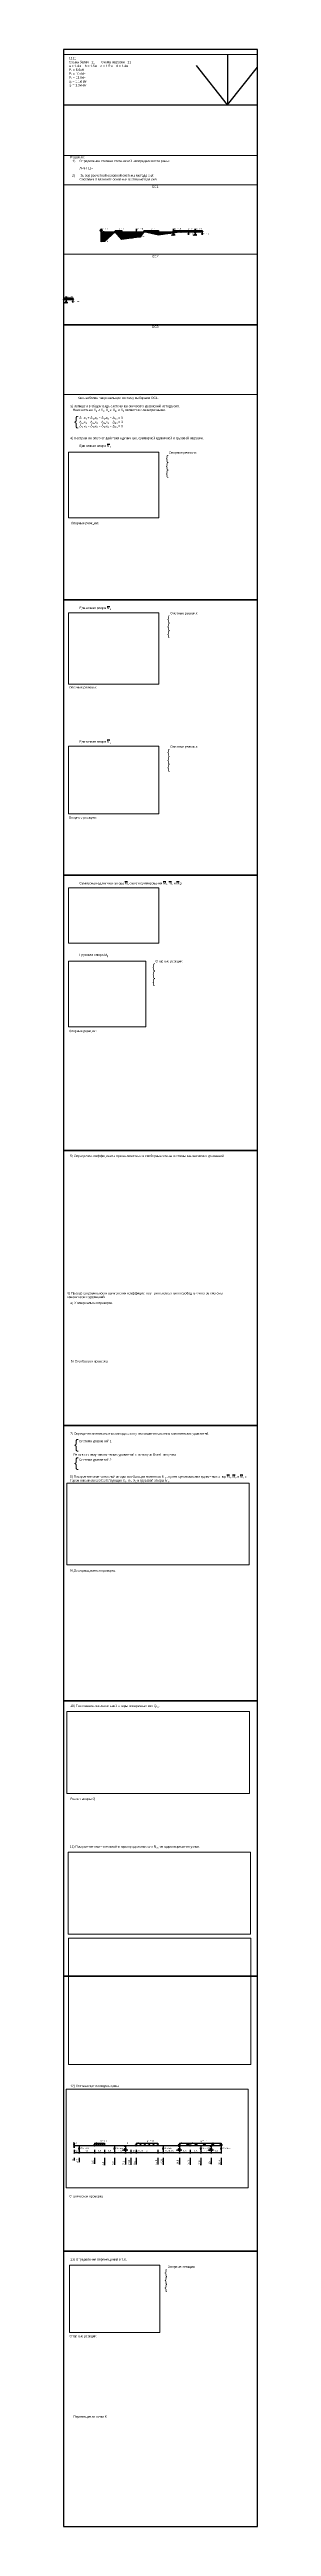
# Paper-space layout 'Шаблон (многопролетная балка)' of a CAD drawing. Header units: millimetres. Extents: x 365 to 575, y -2372 to 301.
# The model-space entities are those that its viewports show. They can reach past a viewport. Long polylines and large blocks are cut down to what shows.
import ezdxf

# ---------------------------------------------------------------- set-up
doc = ezdxf.new("R2010")
doc.units = ezdxf.units.MM
for name, color, linetype, plot in [('1.Главная рама', 7, 'Continuous', False), ('sf_M1', 7, 'Continuous', False), ('sf_M2', 7, 'Continuous', False), ('sf_M3', 7, 'Continuous', False), ('sf_Mk', 7, 'Continuous', False), ('sf_Mok', 7, 'Continuous', False), ('sf_Mp', 7, 'Continuous', False), ('sf_Ms', 7, 'Continuous', False), ('sf_N', 7, 'Continuous', False), ('sf_N вырезание узлов', 7, 'Continuous', False), ('sf_Q', 7, 'Continuous', False), ('Листы', 7, 'Continuous', False), ('мс_рама для статической проверки', 7, 'Continuous', False), ('ОС1', 7, 'Continuous', False), ('ОС2', 7, 'Continuous', False), ('ОС3', 7, 'Continuous', False)]:
    doc.layers.add(name, color=color, linetype=linetype, plot=plot)
for name, color, linetype in [('diagram M', 7, 'Continuous'), ('HINGE', 7, 'Continuous'), ('Loads', 7, 'Continuous'), ('Node', 7, 'Continuous'), ('Rod', 7, 'Continuous'), ('SECTIONS', 7, 'Continuous'), ('sf_M1 нахождение опорных реакций', 7, 'Continuous'), ('sf_M1 расчет эпюры моментов', 7, 'Continuous'), ('sf_M2 нахождение опорных реакций', 7, 'Continuous'), ('sf_M2 расчет эпюры моментов', 7, 'Continuous'), ('sf_M3 нахождение опорных реакций', 7, 'Continuous'), ('sf_M3 расчет эпюры моментов', 7, 'Continuous'), ('sf_Mk нахождение опорных реакций', 7, 'Continuous'), ('sf_Mk расчет эпюры моментов', 7, 'Continuous'), ('sf_Mp нахождение опорных реакций', 7, 'Continuous'), ('sf_Mp расчет эпюры моментов', 7, 'Continuous'), ('Supports', 7, 'Continuous'), ('Деформационная проверка', 7, 'Continuous'), ('мс_определение ССН', 7, 'Continuous'), ('Определение коэффициентов при неизвестных', 7, 'Continuous'), ('Перемещение точки К', 7, 'Continuous'), ('Расчет эпюры Q', 7, 'Continuous'), ('Система уравнений 1', 7, 'Continuous'), ('Система уравнений 2', 7, 'Continuous'), ('Статическая проверка', 7, 'Continuous'), ('Столбцовая проверка', 7, 'Continuous'), ('Универсальная проверка', 7, 'Continuous'), ('Условие задачи', 7, 'Continuous'), ('Штриховка 1', 7, 'Continuous')]:
    doc.layers.add(name, color=color, linetype=linetype)
doc.styles.get("Standard").update_dxf_attribs({"font": 'arial.ttf'})
doc.dimstyles.new('ISO-25', dxfattribs={"dimtxt": 0.25, "dimasz": 0.25, "dimexe": 0.125, "dimexo": 0.625, "dimgap": 0.0625, "dimtad": 1, "dimtxsty": 'Standard', "dimblk": 'ARCHTICK', "dimcen": 2.5, "dimazin": 3, "dimtfac": 1, "dimtmove": 0, "dimatfit": 3, "dimarcsym": 0})

# ---------------------------------------------------------------- blocks, each defined once
blk = doc.blocks.new('_ArchTick')
at = {"color": 0, "linetype": 'ByBlock', "const_width": 0.15}
blk.add_lwpolyline([(-0.5, -0.5), (0.5, 0.5)], dxfattribs=at)
blk = doc.blocks.new('*D19')
at = {"color": 0, "lineweight": -2, "transparency": 16777216}
for p, q in [((0, -0.625), (0, -1.125)), ((0.7, -0.625), (0.7, -1.125)), ((0, -1), (0.7, -1))]:
    blk.add_line(p, q, dxfattribs=at)
at = {"layer": 'Defpoints', "color": 0, "transparency": 16777216}
for p in [(0, 0), (0.7, 0), (0.7, -1)]:
    blk.add_point(p, dxfattribs=at)
at = {"color": 0, "lineweight": -2, "transparency": 16777216, "xscale": 0.25, "yscale": 0.25, "zscale": 0.25, "rotation": 180}
blk.add_blockref('_ArchTick', (0, -1), dxfattribs=at)
at = {"color": 0, "lineweight": -2, "transparency": 16777216, "xscale": 0.25, "yscale": 0.25, "zscale": 0.25}
blk.add_blockref('_ArchTick', (0.7, -1), dxfattribs=at)
at = {"color": 0, "transparency": 16777216, "insert": (0.35, -0.7873), "char_height": 0.25, "attachment_point": 5}
blk.add_mtext('0,7', dxfattribs=at)
blk = doc.blocks.new('*D20')
at = {"color": 0, "lineweight": -2, "transparency": 16777216}
for p, q in [((0.7, -0.625), (0.7, -1.125)), ((2.8, -0.625), (2.8, -1.125)), ((0.7, -1), (2.8, -1))]:
    blk.add_line(p, q, dxfattribs=at)
at = {"layer": 'Defpoints', "color": 0, "transparency": 16777216}
for p in [(0.7, 0), (2.8, 0), (2.8, -1)]:
    blk.add_point(p, dxfattribs=at)
at = {"color": 0, "lineweight": -2, "transparency": 16777216, "xscale": 0.25, "yscale": 0.25, "zscale": 0.25, "rotation": 180}
blk.add_blockref('_ArchTick', (0.7, -1), dxfattribs=at)
at = {"color": 0, "lineweight": -2, "transparency": 16777216, "xscale": 0.25, "yscale": 0.25, "zscale": 0.25}
blk.add_blockref('_ArchTick', (2.8, -1), dxfattribs=at)
at = {"color": 0, "transparency": 16777216, "insert": (1.75, -0.7873), "char_height": 0.25, "attachment_point": 5}
blk.add_mtext('2,1', dxfattribs=at)
blk = doc.blocks.new('*D21')
at = {"color": 0, "lineweight": -2, "transparency": 16777216}
for p, q in [((2.8, -0.625), (2.8, -1.125)), ((4.2, -0.625), (4.2, -1.125)), ((2.8, -1), (4.2, -1))]:
    blk.add_line(p, q, dxfattribs=at)
at = {"layer": 'Defpoints', "color": 0, "transparency": 16777216}
for p in [(2.8, 0), (4.2, 0), (4.2, -1)]:
    blk.add_point(p, dxfattribs=at)
at = {"color": 0, "lineweight": -2, "transparency": 16777216, "xscale": 0.25, "yscale": 0.25, "zscale": 0.25, "rotation": 180}
blk.add_blockref('_ArchTick', (2.8, -1), dxfattribs=at)
at = {"color": 0, "lineweight": -2, "transparency": 16777216, "xscale": 0.25, "yscale": 0.25, "zscale": 0.25}
blk.add_blockref('_ArchTick', (4.2, -1), dxfattribs=at)
at = {"color": 0, "transparency": 16777216, "insert": (3.5, -0.7873), "char_height": 0.25, "attachment_point": 5}
blk.add_mtext('1,4', dxfattribs=at)
blk = doc.blocks.new('*D22')
at = {"color": 0, "lineweight": -2, "transparency": 16777216}
for p, q in [((4.2, -0.625), (4.2, -1.125)), ((5.6, -0.625), (5.6, -1.125)), ((4.2, -1), (5.6, -1))]:
    blk.add_line(p, q, dxfattribs=at)
at = {"layer": 'Defpoints', "color": 0, "transparency": 16777216}
for p in [(4.2, 0), (5.6, 0), (5.6, -1)]:
    blk.add_point(p, dxfattribs=at)
at = {"color": 0, "lineweight": -2, "transparency": 16777216, "xscale": 0.25, "yscale": 0.25, "zscale": 0.25, "rotation": 180}
blk.add_blockref('_ArchTick', (4.2, -1), dxfattribs=at)
at = {"color": 0, "lineweight": -2, "transparency": 16777216, "xscale": 0.25, "yscale": 0.25, "zscale": 0.25}
blk.add_blockref('_ArchTick', (5.6, -1), dxfattribs=at)
at = {"color": 0, "transparency": 16777216, "insert": (4.9, -0.7873), "char_height": 0.25, "attachment_point": 5}
blk.add_mtext('1,4', dxfattribs=at)
blk = doc.blocks.new('*D23')
at = {"color": 0, "lineweight": -2, "transparency": 16777216}
for p, q in [((5.6, -0.625), (5.6, -1.125)), ((7.1, -0.625), (7.1, -1.125)), ((5.6, -1), (7.1, -1))]:
    blk.add_line(p, q, dxfattribs=at)
at = {"layer": 'Defpoints', "color": 0, "transparency": 16777216}
for p in [(5.6, 0), (7.1, 0), (7.1, -1)]:
    blk.add_point(p, dxfattribs=at)
at = {"color": 0, "lineweight": -2, "transparency": 16777216, "xscale": 0.25, "yscale": 0.25, "zscale": 0.25, "rotation": 180}
blk.add_blockref('_ArchTick', (5.6, -1), dxfattribs=at)
at = {"color": 0, "lineweight": -2, "transparency": 16777216, "xscale": 0.25, "yscale": 0.25, "zscale": 0.25}
blk.add_blockref('_ArchTick', (7.1, -1), dxfattribs=at)
at = {"color": 0, "transparency": 16777216, "insert": (6.35, -0.7873), "char_height": 0.25, "attachment_point": 5}
blk.add_mtext('1,5', dxfattribs=at)
blk = doc.blocks.new('*D24')
at = {"color": 0, "lineweight": -2, "transparency": 16777216}
for p, q in [((7.1, -0.625), (7.1, -1.125)), ((7.85, -0.625), (7.85, -1.125)), ((7.1, -1), (7.85, -1)), ((7.85, -1), (8.8763, -1))]:
    blk.add_line(p, q, dxfattribs=at)
at = {"layer": 'Defpoints', "color": 0, "transparency": 16777216}
for p in [(7.1, 0), (7.85, 0), (7.85, -1)]:
    blk.add_point(p, dxfattribs=at)
at = {"color": 0, "lineweight": -2, "transparency": 16777216, "xscale": 0.25, "yscale": 0.25, "zscale": 0.25, "rotation": 180}
blk.add_blockref('_ArchTick', (7.1, -1), dxfattribs=at)
at = {"color": 0, "lineweight": -2, "transparency": 16777216, "xscale": 0.25, "yscale": 0.25, "zscale": 0.25}
blk.add_blockref('_ArchTick', (7.85, -1), dxfattribs=at)
at = {"color": 0, "transparency": 16777216, "insert": (8.4881, -0.7873), "char_height": 0.25, "attachment_point": 5}
blk.add_mtext('0,75', dxfattribs=at)
blk = doc.blocks.new('*D25')
at = {"color": 0, "lineweight": -2, "transparency": 16777216}
for p, q in [((7.85, -0.625), (7.85, -1.125)), ((8.6, -0.625), (8.6, -1.125)), ((7.85, -1), (8.6, -1)), ((8.6, -1), (9.6263, -1))]:
    blk.add_line(p, q, dxfattribs=at)
at = {"layer": 'Defpoints', "color": 0, "transparency": 16777216}
for p in [(7.85, 0), (8.6, 0), (8.6, -1)]:
    blk.add_point(p, dxfattribs=at)
at = {"color": 0, "lineweight": -2, "transparency": 16777216, "xscale": 0.25, "yscale": 0.25, "zscale": 0.25, "rotation": 180}
blk.add_blockref('_ArchTick', (7.85, -1), dxfattribs=at)
at = {"color": 0, "lineweight": -2, "transparency": 16777216, "xscale": 0.25, "yscale": 0.25, "zscale": 0.25}
blk.add_blockref('_ArchTick', (8.6, -1), dxfattribs=at)
at = {"color": 0, "transparency": 16777216, "insert": (9.2381, -0.7873), "char_height": 0.25, "attachment_point": 5}
blk.add_mtext('0,75', dxfattribs=at)
blk = doc.blocks.new('*D26')
at = {"color": 0, "lineweight": -2, "transparency": 16777216}
for p, q in [((8.6, -0.625), (8.6, -1.125)), ((11.6, -0.625), (11.6, -1.125)), ((8.6, -1), (11.6, -1))]:
    blk.add_line(p, q, dxfattribs=at)
at = {"layer": 'Defpoints', "color": 0, "transparency": 16777216}
for p in [(8.6, 0), (11.6, 0), (11.6, -1)]:
    blk.add_point(p, dxfattribs=at)
at = {"color": 0, "lineweight": -2, "transparency": 16777216, "xscale": 0.25, "yscale": 0.25, "zscale": 0.25, "rotation": 180}
blk.add_blockref('_ArchTick', (8.6, -1), dxfattribs=at)
at = {"color": 0, "lineweight": -2, "transparency": 16777216, "xscale": 0.25, "yscale": 0.25, "zscale": 0.25}
blk.add_blockref('_ArchTick', (11.6, -1), dxfattribs=at)
at = {"color": 0, "transparency": 16777216, "insert": (10.1, -0.8098), "char_height": 0.25, "attachment_point": 5}
blk.add_mtext('3', dxfattribs=at)
blk = doc.blocks.new('*D27')
at = {"color": 0, "lineweight": -2, "transparency": 16777216}
for p, q in [((11.6, -0.625), (11.6, -1.125)), ((12.35, -0.625), (12.35, -1.125)), ((11.6, -1), (12.35, -1)), ((12.35, -1), (13.3763, -1))]:
    blk.add_line(p, q, dxfattribs=at)
at = {"layer": 'Defpoints', "color": 0, "transparency": 16777216}
for p in [(11.6, 0), (12.35, 0), (12.35, -1)]:
    blk.add_point(p, dxfattribs=at)
at = {"color": 0, "lineweight": -2, "transparency": 16777216, "xscale": 0.25, "yscale": 0.25, "zscale": 0.25, "rotation": 180}
blk.add_blockref('_ArchTick', (11.6, -1), dxfattribs=at)
at = {"color": 0, "lineweight": -2, "transparency": 16777216, "xscale": 0.25, "yscale": 0.25, "zscale": 0.25}
blk.add_blockref('_ArchTick', (12.35, -1), dxfattribs=at)
at = {"color": 0, "transparency": 16777216, "insert": (12.9881, -0.7873), "char_height": 0.25, "attachment_point": 5}
blk.add_mtext('0,75', dxfattribs=at)
blk = doc.blocks.new('*D28')
at = {"color": 0, "lineweight": -2, "transparency": 16777216}
for p, q in [((12.35, -0.625), (12.35, -1.125)), ((14.6, -0.625), (14.6, -1.125)), ((12.35, -1), (14.6, -1))]:
    blk.add_line(p, q, dxfattribs=at)
at = {"layer": 'Defpoints', "color": 0, "transparency": 16777216}
for p in [(12.35, 0), (14.6, 0), (14.6, -1)]:
    blk.add_point(p, dxfattribs=at)
at = {"color": 0, "lineweight": -2, "transparency": 16777216, "xscale": 0.25, "yscale": 0.25, "zscale": 0.25, "rotation": 180}
blk.add_blockref('_ArchTick', (12.35, -1), dxfattribs=at)
at = {"color": 0, "lineweight": -2, "transparency": 16777216, "xscale": 0.25, "yscale": 0.25, "zscale": 0.25}
blk.add_blockref('_ArchTick', (14.6, -1), dxfattribs=at)
at = {"color": 0, "transparency": 16777216, "insert": (13.475, -0.7873), "char_height": 0.25, "attachment_point": 5}
blk.add_mtext('2,25', dxfattribs=at)
blk = doc.blocks.new('*D29')
at = {"color": 0, "lineweight": -2, "transparency": 16777216}
for p, q in [((14.6, -0.625), (14.6, -1.125)), ((16.1, -0.625), (16.1, -1.125)), ((14.6, -1), (16.1, -1))]:
    blk.add_line(p, q, dxfattribs=at)
at = {"layer": 'Defpoints', "color": 0, "transparency": 16777216}
for p in [(14.6, 0), (16.1, 0), (16.1, -1)]:
    blk.add_point(p, dxfattribs=at)
at = {"color": 0, "lineweight": -2, "transparency": 16777216, "xscale": 0.25, "yscale": 0.25, "zscale": 0.25, "rotation": 180}
blk.add_blockref('_ArchTick', (14.6, -1), dxfattribs=at)
at = {"color": 0, "lineweight": -2, "transparency": 16777216, "xscale": 0.25, "yscale": 0.25, "zscale": 0.25}
blk.add_blockref('_ArchTick', (16.1, -1), dxfattribs=at)
at = {"color": 0, "transparency": 16777216, "insert": (15.35, -0.7873), "char_height": 0.25, "attachment_point": 5}
blk.add_mtext('1,5', dxfattribs=at)
blk = doc.blocks.new('*D30')
at = {"color": 0, "lineweight": -2, "transparency": 16777216}
for p, q in [((16.1, -0.625), (16.1, -1.125)), ((17.6, -0.625), (17.6, -1.125)), ((16.1, -1), (17.6, -1))]:
    blk.add_line(p, q, dxfattribs=at)
at = {"layer": 'Defpoints', "color": 0, "transparency": 16777216}
for p in [(16.1, 0), (17.6, 0), (17.6, -1)]:
    blk.add_point(p, dxfattribs=at)
at = {"color": 0, "lineweight": -2, "transparency": 16777216, "xscale": 0.25, "yscale": 0.25, "zscale": 0.25, "rotation": 180}
blk.add_blockref('_ArchTick', (16.1, -1), dxfattribs=at)
at = {"color": 0, "lineweight": -2, "transparency": 16777216, "xscale": 0.25, "yscale": 0.25, "zscale": 0.25}
blk.add_blockref('_ArchTick', (17.6, -1), dxfattribs=at)
at = {"color": 0, "transparency": 16777216, "insert": (16.85, -0.7873), "char_height": 0.25, "attachment_point": 5}
blk.add_mtext('1,5', dxfattribs=at)
blk = doc.blocks.new('*D31')
at = {"color": 0, "lineweight": -2, "transparency": 16777216}
for p, q in [((17.6, -0.625), (17.6, -1.125)), ((19, -0.625), (19, -1.125)), ((17.6, -1), (19, -1))]:
    blk.add_line(p, q, dxfattribs=at)
at = {"layer": 'Defpoints', "color": 0, "transparency": 16777216}
for p in [(17.6, 0), (19, 0), (19, -1)]:
    blk.add_point(p, dxfattribs=at)
at = {"color": 0, "lineweight": -2, "transparency": 16777216, "xscale": 0.25, "yscale": 0.25, "zscale": 0.25, "rotation": 180}
blk.add_blockref('_ArchTick', (17.6, -1), dxfattribs=at)
at = {"color": 0, "lineweight": -2, "transparency": 16777216, "xscale": 0.25, "yscale": 0.25, "zscale": 0.25}
blk.add_blockref('_ArchTick', (19, -1), dxfattribs=at)
at = {"color": 0, "transparency": 16777216, "insert": (18.3, -0.7873), "char_height": 0.25, "attachment_point": 5}
blk.add_mtext('1,4', dxfattribs=at)
blk = doc.blocks.new('*D32')
at = {"color": 0, "lineweight": -2, "transparency": 16777216}
for p, q in [((19, -0.625), (19, -1.125)), ((20.4, -0.625), (20.4, -1.125)), ((19, -1), (20.4, -1))]:
    blk.add_line(p, q, dxfattribs=at)
at = {"layer": 'Defpoints', "color": 0, "transparency": 16777216}
for p in [(19, 0), (20.4, 0), (20.4, -1)]:
    blk.add_point(p, dxfattribs=at)
at = {"color": 0, "lineweight": -2, "transparency": 16777216, "xscale": 0.25, "yscale": 0.25, "zscale": 0.25, "rotation": 180}
blk.add_blockref('_ArchTick', (19, -1), dxfattribs=at)
at = {"color": 0, "lineweight": -2, "transparency": 16777216, "xscale": 0.25, "yscale": 0.25, "zscale": 0.25}
blk.add_blockref('_ArchTick', (20.4, -1), dxfattribs=at)
at = {"color": 0, "transparency": 16777216, "insert": (19.7, -0.7873), "char_height": 0.25, "attachment_point": 5}
blk.add_mtext('1,4', dxfattribs=at)
blk = doc.blocks.new('Жесткая заделка')
for points in [[(-0.1, 0.4), (0, 0.3)], [(-0.1, 0.3), (0, 0.2)], [(0, 0.34), (0, -0.34)], [(-0.1, 0.2), (0, 0.1)], [(-0.1, 0.1), (0, 0)], [(-0.1, 0), (0, -0.1)], [(-0.1, -0.1), (0, -0.2)], [(-0.1, -0.2), (0, -0.3)]]:
    blk.add_lwpolyline(points)
blk = doc.blocks.new('Подвижная опора')
for points in [[(-0.7, 0.4), (-0.6, 0.3)], [(-0.7, 0.3), (-0.6, 0.2)], [(-0.6, 0.34), (-0.6, -0.34)], [(-0.7, 0.2), (-0.6, 0.1)], [(-0.7, 0.1), (-0.6, 0)], [(-0.7, 0), (-0.6, -0.1)], [(-0.2, 0), (-0.4, 0)], [(-0.7, -0.1), (-0.6, -0.2)], [(-0.7, -0.2), (-0.6, -0.3)]]:
    blk.add_lwpolyline(points)
for centre in [(-0.5, 0), (-0.1, 0)]:
    blk.add_circle(centre, 0.1)
blk = doc.blocks.new('Сосредоточенная сила')
for points in [[(0, 0), (0.6, 0)], [(0.6, 0), (0.3662, 0.0619)], [(0.6, 0), (0.3662, -0.0619)]]:
    blk.add_lwpolyline(points)
blk = doc.blocks.new('Распределенная нагрузка')
for points in [[(0, 0.5), (-0.1169, 0.5309)], [(-0.3, 0.5), (0, 0.5)], [(-0.3, -0.5), (-0.3, 0.5)], [(0, 0.5), (-0.1169, 0.4691)], [(0, 0.3), (-0.1169, 0.3309)], [(-0.3, 0.3), (0, 0.3)], [(0, 0.3), (-0.1169, 0.2691)], [(0, 0.1), (-0.1169, 0.1309)], [(-0.3, 0.1), (0, 0.1)], [(0, 0.1), (-0.1169, 0.0691)], [(0, -0.1), (-0.1169, -0.0691)], [(-0.3, -0.1), (0, -0.1)], [(0, -0.1), (-0.1169, -0.1309)], [(0, -0.3), (-0.1169, -0.2691)], [(-0.3, -0.3), (0, -0.3)], [(0, -0.3), (-0.1169, -0.3309)], [(0, -0.5), (-0.1169, -0.4691)], [(-0.3, -0.5), (0, -0.5)], [(0, -0.5), (-0.1169, -0.5309)]]:
    blk.add_lwpolyline(points)
blk = doc.blocks.new('Сечение')
at = {"color": 1}
blk.add_lwpolyline([(-0.1, 0), (0.1, 0)], dxfattribs=at)
blk = doc.blocks.new('Момент (по часовой)')
for points in [[(0.2825, 0.2832), (0.2423, 0.3998)], [(0.2825, 0.2832), (0.1658, 0.3231)], [(0, 0), (-0.2825, 0.2832)]]:
    blk.add_lwpolyline(points)
blk.add_arc((0, 0), 0.4, 45.0651, 134.9349)
blk = doc.blocks.new('*D33')
at = {"color": 0, "lineweight": -2, "transparency": 16777216}
blk.add_line((0, -1.75), (0, -2.0983), dxfattribs=at)
at = {"layer": 'Defpoints', "color": 0, "transparency": 16777216}
for p in [(0, 0), (0, -1.125), (0, -1.8728)]:
    blk.add_point(p, dxfattribs=at)
at = {"color": 0, "transparency": 16777216, "insert": (-0.1901, -2.0168), "char_height": 0.25, "attachment_point": 5, "rotation": 90}
blk.add_mtext('0', dxfattribs=at)
blk = doc.blocks.new('*D34')
at = {"color": 0, "lineweight": -2, "transparency": 16777216}
blk.add_line((0.7, -1.75), (0.7, -2.3494), dxfattribs=at)
at = {"layer": 'Defpoints', "color": 0, "transparency": 16777216}
for p in [(0, 0), (0.7, -1.125), (0.7, -1.8317)]:
    blk.add_point(p, dxfattribs=at)
at = {"color": 0, "transparency": 16777216, "insert": (0.4873, -2.1218), "char_height": 0.25, "attachment_point": 5, "rotation": 90}
blk.add_mtext('0,7', dxfattribs=at)
blk = doc.blocks.new('*D35')
at = {"color": 0, "lineweight": -2, "transparency": 16777216}
blk.add_line((2.8, -1.75), (2.8, -2.5492), dxfattribs=at)
at = {"layer": 'Defpoints', "color": 0, "transparency": 16777216}
for p in [(0, 0), (2.8, -1.125), (2.8, -2.0268)]:
    blk.add_point(p, dxfattribs=at)
at = {"color": 0, "transparency": 16777216, "insert": (2.5873, -2.3192), "char_height": 0.25, "attachment_point": 5, "rotation": 90}
blk.add_mtext('2,8', dxfattribs=at)
blk = doc.blocks.new('*D36')
at = {"color": 0, "lineweight": -2, "transparency": 16777216}
blk.add_line((4.2, -1.75), (4.2, -2.7572), dxfattribs=at)
at = {"layer": 'Defpoints', "color": 0, "transparency": 16777216}
for p in [(0, 0), (4.2, -1.125), (4.2, -2.2321)]:
    blk.add_point(p, dxfattribs=at)
at = {"color": 0, "transparency": 16777216, "insert": (3.9873, -2.5259), "char_height": 0.25, "attachment_point": 5, "rotation": 90}
blk.add_mtext('4,2', dxfattribs=at)
blk = doc.blocks.new('*D37')
at = {"color": 0, "lineweight": -2, "transparency": 16777216}
blk.add_line((5.6, -1.75), (5.6, -2.688), dxfattribs=at)
at = {"layer": 'Defpoints', "color": 0, "transparency": 16777216}
for p in [(0, 0), (5.6, -1.125), (5.6, -2.1705)]:
    blk.add_point(p, dxfattribs=at)
at = {"color": 0, "transparency": 16777216, "insert": (5.3873, -2.4605), "char_height": 0.25, "attachment_point": 5, "rotation": 90}
blk.add_mtext('5,6', dxfattribs=at)
blk = doc.blocks.new('*D38')
at = {"color": 0, "lineweight": -2, "transparency": 16777216}
blk.add_line((7.1, -1.75), (7.1, -2.6481), dxfattribs=at)
at = {"layer": 'Defpoints', "color": 0, "transparency": 16777216}
for p in [(0, 0), (7.1, -1.125), (7.1, -2.1807)]:
    blk.add_point(p, dxfattribs=at)
at = {"color": 0, "transparency": 16777216, "insert": (6.8873, -2.4457), "char_height": 0.25, "attachment_point": 5, "rotation": 90}
blk.add_mtext('7,1', dxfattribs=at)
blk = doc.blocks.new('*D39')
at = {"color": 0, "lineweight": -2, "transparency": 16777216}
blk.add_line((7.85, -1.75), (7.85, -2.6769), dxfattribs=at)
at = {"layer": 'Defpoints', "color": 0, "transparency": 16777216}
for p in [(0, 0), (7.85, -1.125), (7.85, -1.9652)]:
    blk.add_point(p, dxfattribs=at)
at = {"color": 0, "transparency": 16777216, "insert": (7.6373, -2.3523), "char_height": 0.25, "attachment_point": 5, "rotation": 90}
blk.add_mtext('7,85', dxfattribs=at)
blk = doc.blocks.new('*D40')
at = {"color": 0, "lineweight": -2, "transparency": 16777216}
blk.add_line((8.6, -1.75), (8.6, -2.637), dxfattribs=at)
at = {"layer": 'Defpoints', "color": 0, "transparency": 16777216}
for p in [(0, 0), (8.6, -1.125), (8.6, -2.1191)]:
    blk.add_point(p, dxfattribs=at)
at = {"color": 0, "transparency": 16777216, "insert": (8.3873, -2.4093), "char_height": 0.25, "attachment_point": 5, "rotation": 90}
blk.add_mtext('8,6', dxfattribs=at)
blk = doc.blocks.new('*D41')
at = {"color": 0, "lineweight": -2, "transparency": 16777216}
blk.add_line((11.6, -1.75), (11.6, -2.6641), dxfattribs=at)
at = {"layer": 'Defpoints', "color": 0, "transparency": 16777216}
for p in [(0, 0), (11.6, -1.125), (11.6, -1.976)]:
    blk.add_point(p, dxfattribs=at)
at = {"color": 0, "transparency": 16777216, "insert": (11.3873, -2.3513), "char_height": 0.25, "attachment_point": 5, "rotation": 90}
blk.add_mtext('11,6', dxfattribs=at)
blk = doc.blocks.new('*D42')
at = {"color": 0, "lineweight": -2, "transparency": 16777216}
blk.add_line((12.35, -1.75), (12.35, -2.7064), dxfattribs=at)
at = {"layer": 'Defpoints', "color": 0, "transparency": 16777216}
for p in [(0, 0), (12.35, -1.125), (12.35, -1.822)]:
    blk.add_point(p, dxfattribs=at)
at = {"color": 0, "transparency": 16777216, "insert": (12.1373, -2.2955), "char_height": 0.25, "attachment_point": 5, "rotation": 90}
blk.add_mtext('12,35', dxfattribs=at)
blk = doc.blocks.new('*D43')
at = {"color": 0, "lineweight": -2, "transparency": 16777216}
blk.add_line((14.6, -1.75), (14.6, -2.6436), dxfattribs=at)
at = {"layer": 'Defpoints', "color": 0, "transparency": 16777216}
for p in [(0, 0), (14.6, -1.125), (14.6, -1.9554)]:
    blk.add_point(p, dxfattribs=at)
at = {"color": 0, "transparency": 16777216, "insert": (14.3873, -2.3308), "char_height": 0.25, "attachment_point": 5, "rotation": 90}
blk.add_mtext('14,6', dxfattribs=at)
blk = doc.blocks.new('*D44')
at = {"color": 0, "lineweight": -2, "transparency": 16777216}
blk.add_line((16.1, -1.75), (16.1, -2.6879), dxfattribs=at)
at = {"layer": 'Defpoints', "color": 0, "transparency": 16777216}
for p in [(0, 0), (16.1, -1.125), (16.1, -2.0478)]:
    blk.add_point(p, dxfattribs=at)
at = {"color": 0, "transparency": 16777216, "insert": (15.8873, -2.3991), "char_height": 0.25, "attachment_point": 5, "rotation": 90}
blk.add_mtext('16,1', dxfattribs=at)
blk = doc.blocks.new('*D45')
at = {"color": 0, "lineweight": -2, "transparency": 16777216}
blk.add_line((17.6, -1.75), (17.6, -2.7434), dxfattribs=at)
at = {"layer": 'Defpoints', "color": 0, "transparency": 16777216}
for p in [(0, 0), (17.6, -1.125), (17.6, -2.0552)]:
    blk.add_point(p, dxfattribs=at)
at = {"color": 0, "transparency": 16777216, "insert": (17.3873, -2.4306), "char_height": 0.25, "attachment_point": 5, "rotation": 90}
blk.add_mtext('17,6', dxfattribs=at)
blk = doc.blocks.new('*D46')
at = {"color": 0, "lineweight": -2, "transparency": 16777216}
blk.add_line((19, -1.75), (19, -2.6017), dxfattribs=at)
at = {"layer": 'Defpoints', "color": 0, "transparency": 16777216}
for p in [(0, 0), (19, -1.125), (19, -2.2041)]:
    blk.add_point(p, dxfattribs=at)
at = {"color": 0, "transparency": 16777216, "insert": (18.8099, -2.4341), "char_height": 0.25, "attachment_point": 5, "rotation": 90}
blk.add_mtext('19', dxfattribs=at)
blk = doc.blocks.new('*D47')
at = {"color": 0, "lineweight": -2, "transparency": 16777216}
blk.add_line((20.4, -1.75), (20.4, -2.6873), dxfattribs=at)
at = {"layer": 'Defpoints', "color": 0, "transparency": 16777216}
for p in [(0, 0), (20.4, -1.125), (20.4, -1.9722)]:
    blk.add_point(p, dxfattribs=at)
at = {"color": 0, "transparency": 16777216, "insert": (20.1873, -2.361), "char_height": 0.25, "attachment_point": 5, "rotation": 90}
blk.add_mtext('20,4', dxfattribs=at)

msp = doc.modelspace()

# ---------------------------------------------------------------- hatches: boundary and pattern name
at = {"layer": 'Штриховка 1'}
h = msp.add_hatch(dxfattribs=at)
h.set_pattern_fill('ANSI31', color=3, scale=0.05, angle=45)
h.paths.add_polyline_path([(48, 0), (49.4, 0), (49.4, 0.0852), (48, -0.0903), (48, 0)])
h = msp.add_hatch(dxfattribs=at)
h.set_pattern_fill('ANSI31', color=3, scale=0.05, angle=45)
h.paths.add_polyline_path([(49.4, 0), (50.8, 0), (50.8, 0), (49.4, 0.0852), (49.4, 0)])
h = msp.add_hatch(dxfattribs=at)
h.set_pattern_fill('ANSI31', color=3, scale=0.05, angle=45)
h.paths.add_polyline_path([(30.4, 0), (31.1, 0), (31.1, -1.9658), (30.4, -2), (30.4, 0)])
h = msp.add_hatch(dxfattribs=at)
h.set_pattern_fill('ANSI31', color=3, scale=0.05, angle=45)
h.paths.add_polyline_path([(31.1, 0), (33.2, 0), (33.2, 0), (31.1, -1.9658), (31.1, 0)])
h = msp.add_hatch(dxfattribs=at)
h.set_pattern_fill('ANSI31', color=3, scale=0.05, angle=45)
h.paths.add_polyline_path([(33.2, 0), (34.6, 0), (34.6, -1.5393), (33.2, 0), (33.2, 0)])
h = msp.add_hatch(dxfattribs=at)
h.set_pattern_fill('ANSI31', color=3, scale=0.05, angle=45)
h.paths.add_polyline_path([(34.6, 0), (36, 0), (36, -1.3687), (34.6, -1.5393), (34.6, 0)])
h = msp.add_hatch(dxfattribs=at)
h.set_pattern_fill('ANSI31', color=3, scale=0.05, angle=45)
h.paths.add_polyline_path([(36, 0), (37.5, 0), (37.5, -1.1348), (36, -1.3687), (36, 0)])
h = msp.add_hatch(dxfattribs=at)
h.set_pattern_fill('ANSI31', color=3, scale=0.05, angle=45)
h.paths.add_polyline_path([(37.5, 0), (38.25, 0), (38.25, -1.0537), (37.5, -1.1348), (37.5, 0)])
h = msp.add_hatch(dxfattribs=at)
h.set_pattern_fill('ANSI31', color=3, scale=0.05, angle=45)
h.paths.add_polyline_path([(38.25, 0), (39, 0), (39, 0), (38.25, -1.0537), (38.25, 0)])
h = msp.add_hatch(dxfattribs=at)
h.set_pattern_fill('ANSI31', color=3, scale=0.05, angle=45)
h.paths.add_polyline_path([(39, 0), (42, 0), (42, -0.6483), (39, 0), (39, 0)])
h = msp.add_hatch(dxfattribs=at)
h.set_pattern_fill('ANSI31', color=3, scale=0.05, angle=45)
h.paths.add_polyline_path([(42, 0), (42.75, 0), (42.75, -0.5672), (42, -0.6483), (42, 0)])
h = msp.add_hatch(dxfattribs=at)
h.set_pattern_fill('ANSI31', color=3, scale=0.05, angle=45)
h.paths.add_polyline_path([(42.75, 0), (45, 0), (45, -0.2473), (42.75, -0.5672), (42.75, 0)])
h = msp.add_hatch(dxfattribs=at)
h.set_pattern_fill('ANSI31', color=3, scale=0.05, angle=45)
h.paths.add_polyline_path([(45, 0), (46.5, 0), (46.5, 0), (45, -0.2473), (45, 0)])
h = msp.add_hatch(dxfattribs=at)
h.set_pattern_fill('ANSI31', color=3, scale=0.05, angle=45)
h.paths.add_polyline_path([(46.5, 0), (48, 0), (48, -0.0903), (46.5, 0), (46.5, 0)])

# ---------------------------------------------------------------- linework, layer by layer
at = {"layer": 'diagram M', "color": 6, "linetype": 'Continuous'}
for points in [[(48, 0), (49.4, 0), (49.4, 0.0852), (48, -0.0903), (48, 0)], [(49.4, 0), (50.8, 0), (50.8, 0), (49.4, 0.0852), (49.4, 0)], [(30.4, 0), (31.1, 0), (31.1, -1.9658), (30.4, -2), (30.4, 0)], [(31.1, 0), (33.2, 0), (33.2, 0), (31.1, -1.9658), (31.1, 0)], [(33.2, 0), (34.6, 0), (34.6, -1.5393), (33.2, 0), (33.2, 0)], [(34.6, 0), (36, 0), (36, -1.3687), (34.6, -1.5393), (34.6, 0)], [(36, 0), (37.5, 0), (37.5, -1.1348), (36, -1.3687), (36, 0)], [(37.5, 0), (38.25, 0), (38.25, -1.0537), (37.5, -1.1348), (37.5, 0)], [(38.25, 0), (39, 0), (39, 0), (38.25, -1.0537), (38.25, 0)], [(39, 0), (42, 0), (42, -0.6483), (39, 0), (39, 0)], [(42, 0), (42.75, 0), (42.75, -0.5672), (42, -0.6483), (42, 0)], [(42.75, 0), (45, 0), (45, -0.2473), (42.75, -0.5672), (42.75, 0)], [(45, 0), (46.5, 0), (46.5, 0), (45, -0.2473), (45, 0)], [(46.5, 0), (48, 0), (48, -0.0903), (46.5, 0), (46.5, 0)]]:
    msp.add_lwpolyline(points, close=True, dxfattribs=at)
at = {"layer": 'HINGE', "lineweight": 30}
for centre in [(2.8, 0), (2.8, 0), (8.6, 0), (8.6, 0), (16.1, 0), (16.1, 0), (33.2, 0), (39, 0), (46.5, 0)]:
    msp.add_circle(centre, 0.1, dxfattribs=at)
at = {"layer": 'Rod', "lineweight": 30}
for p, q in [((0, 0), (0.7, 0)), ((0.7, 0), (2.8, 0)), ((2.8, 0), (4.2, 0)), ((4.2, 0), (5.6, 0)), ((5.6, 0), (7.1, 0)), ((7.1, 0), (7.85, 0)), ((7.85, 0), (8.6, 0)), ((8.6, 0), (11.6, 0)), ((11.6, 0), (12.35, 0)), ((12.35, 0), (14.6, 0)), ((14.6, 0), (16.1, 0)), ((16.1, 0), (17.6, 0)), ((17.6, 0), (19, 0)), ((19, 0), (20.4, 0)), ((30.4, 0), (31.1, 0)), ((31.1, 0), (33.2, 0)), ((33.2, 0), (34.6, 0)), ((34.6, 0), (36, 0)), ((36, 0), (37.5, 0)), ((37.5, 0), (38.25, 0)), ((38.25, 0), (39, 0)), ((39, 0), (42, 0)), ((42, 0), (42.75, 0)), ((42.75, 0), (45, 0)), ((45, 0), (46.5, 0)), ((46.5, 0), (48, 0)), ((48, 0), (49.4, 0)), ((49.4, 0), (50.8, 0))]:
    msp.add_line(p, q, dxfattribs=at)

# ---------------------------------------------------------------- block references
at = {"layer": 'Loads'}
for p, rotation in [((30.4, 0), 90), ((37.5, 0), 90), ((45, 0), 90), ((49.4, 0), 90), ((0.7, 0), 270), ((5.6, 0), 270), ((12.35, 0), 270), ((17.6, 0), 270), ((20.4, 0), 270), ((31.1, 0), 270), ((36, 0), 270), ((42.75, 0), 270), ((48, 0), 270), ((50.8, 0), 270)]:
    msp.add_blockref('Сосредоточенная сила', p, dxfattribs=dict(at, rotation=rotation))
for name in ['Момент (по часовой)', 'Сосредоточенная сила']:
    msp.add_blockref(name, (30.4, 0), dxfattribs=at)
at = {"layer": 'Loads', "rotation": 270}
for p, yscale in [((3.5, 0), 1.4), ((10.1, 0), 3), ((17.5, 0), 5.8), ((33.9, 0), 1.4), ((40.5, 0), 3), ((47.9, 0), 5.8)]:
    msp.add_blockref('Распределенная нагрузка', p, dxfattribs=dict(at, yscale=yscale))
at = {"layer": 'SECTIONS', "rotation": 90}
for p in [(30.6, 0), (30.9, 0), (31.3, 0), (33, 0), (33.4, 0), (34.4, 0), (34.8, 0), (35.8, 0), (36.2, 0), (37.3, 0), (37.7, 0), (38.05, 0), (38.45, 0), (38.8, 0), (39.2, 0), (41.8, 0), (42.2, 0), (42.55, 0), (42.95, 0), (44.8, 0), (45.2, 0), (46.3, 0), (46.7, 0), (47.8, 0), (48.2, 0), (49.2, 0), (49.6, 0), (50.6, 0)]:
    msp.add_blockref('Сечение', p, dxfattribs=at)
at = {"layer": 'Supports'}
for p in [(0, 0), (30.4, 0)]:
    msp.add_blockref('Жесткая заделка', p, dxfattribs=at)
at = {"layer": 'Supports', "rotation": 90}
for p in [(7.1, 0), (14.6, 0), (19, 0), (37.5, 0), (45, 0), (49.4, 0)]:
    msp.add_blockref('Подвижная опора', p, dxfattribs=at)

# ---------------------------------------------------------------- texts
at = {"layer": 'diagram M', "color": 6}
for s, p in [('14.0', (49.4, 0.0852)), ('14.0', (49.4, 0.0852)), ('14.84', (48, -0.0903)), ('14.84', (48, -0.0903)), ('40.63', (45, -0.2473)), ('40.63', (45, -0.2473)), ('93.2', (42.75, -0.5672)), ('93.2', (42.75, -0.5672)), ('106.52', (42, -0.6483)), ('106.52', (42, -0.6483)), ('173.13', (38.25, -1.0537)), ('173.13', (38.25, -1.0537)), ('186.45', (37.5, -1.1348)), ('186.46', (37.5, -1.1348)), ('224.88', (36, -1.3687)), ('224.89', (36, -1.3687)), ('252.92', (34.6, -1.5393)), ('252.92', (34.6, -1.5393)), ('322.99', (31.1, -1.9658)), ('322.99', (31.1, -1.9658)), ('328.61', (30.4, -2))]:
    msp.add_text(s, height=0.2, dxfattribs=at).set_placement(p)
at = {"layer": 'Loads'}
for s, p in [('q1 = 1.1', (3.5, 0.5)), ('q1 = 1.1', (10.1, 0.5)), ('q2 = 3.0', (17.5, 0.5)), ('YA = 14.22', (30.5, 0.5)), ('q1 = 1.1', (33.9, 0.5)), ('RB = 7.86', (37.6, 0.5)), ('q1 = 1.1', (40.5, 0.5)), ('RC = 14.76', (45.1, 0.5)), ('q2 = 3.0', (47.9, 0.5)), ('RD = 30.6', (49.5, 0.5)), ('MA = -14.61', (30.5, -0.1)), ('XA = 0.0', (31.1, -0.1)), ('P3 = 12.0', (0.8, -0.5)), ('P1 = 5.6', (5.7, -0.5)), ('P1 = 5.6', (12.45, -0.5)), ('P3 = 12.0', (17.7, -0.5)), ('P2 = 10.0', (20.5, -0.5)), ('P3 = 12.0', (31.2, -0.5)), ('P1 = 5.6', (36.1, -0.5)), ('P1 = 5.6', (42.85, -0.5)), ('P3 = 12.0', (48.1, -0.5)), ('P2 = 10.0', (50.9, -0.5))]:
    msp.add_text(s, height=0.2, dxfattribs=at).set_placement(p)
at = {"layer": 'Node'}
for s, p in [('A', (0.2, 0.2)), ('E', (3, 0.2)), ('B', (7.3, 0.2)), ('T', (8.8, 0.2)), ('C', (14.8, 0.2)), ('S', (16.3, 0.2)), ('D', (19.2, 0.2))]:
    msp.add_text(s, height=0.2, dxfattribs=at).set_placement(p)
at = {"layer": 'SECTIONS', "color": 1}
for s, p in [('56', (30.6, 0)), ('55', (30.9, 0)), ('54', (31.3, 0)), ('53', (33, 0)), ('52', (33.4, 0)), ('51', (34.4, 0)), ('50', (34.8, 0)), ('49', (35.8, 0)), ('48', (36.2, 0)), ('47', (37.3, 0)), ('46', (37.7, 0)), ('45', (38.05, 0)), ('44', (38.45, 0)), ('43', (38.8, 0)), ('42', (39.2, 0)), ('41', (41.8, 0)), ('40', (42.2, 0)), ('39', (42.55, 0)), ('38', (42.95, 0)), ('37', (44.8, 0)), ('36', (45.2, 0)), ('35', (46.3, 0)), ('34', (46.7, 0)), ('33', (47.8, 0)), ('32', (48.2, 0)), ('31', (49.2, 0)), ('30', (49.6, 0)), ('29', (50.6, 0))]:
    msp.add_text(s, height=0.1, dxfattribs=at).set_placement(p)

# ---------------------------------------------------------------- dimensions: what is measured, and where the dimension line sits
at = {"color": 1}
for feature_location, offset, picture, middle in [((0, -1.125), (0, -0.7477916783), '*D33', (-0.1901432469, -2.016806003)), ((0.7, -1.125), (0, -0.7067), '*D34', (0.4873, -2.1218)), ((2.8, -1.125), (0, -0.9018), '*D35', (2.5873, -2.3192)), ((4.2, -1.125), (0, -1.1071), '*D36', (3.9873, -2.5259)), ((5.6, -1.125), (0, -1.0455), '*D37', (5.3873, -2.4605)), ((7.1, -1.125), (0, -1.0557), '*D38', (6.8873, -2.4457)), ((7.85, -1.125), (0, -0.8402), '*D39', (7.6373, -2.3523)), ((8.6, -1.125), (0, -0.9941), '*D40', (8.3873, -2.4093)), ((11.6, -1.125), (0, -0.851), '*D41', (11.3873, -2.3513)), ((12.35, -1.125), (0, -0.697), '*D42', (12.1373, -2.2955)), ((14.6, -1.125), (0, -0.8304), '*D43', (14.3873, -2.3308)), ((16.1, -1.125), (0, -0.9228), '*D44', (15.8873, -2.3991)), ((17.6, -1.125), (0, -0.9302), '*D45', (17.3873, -2.4306)), ((19, -1.125), (0, -1.0791), '*D46', (18.8099, -2.4341)), ((20.4, -1.125), (0, -0.8472), '*D47', (20.1873, -2.361))]:
    dim = msp.add_ordinate_dim(feature_location=feature_location, offset=offset, dtype=1, origin=(0, 0), dimstyle='ISO-25', override={"dimadec": 0, "dimazin": 0, "dimfxl": 1}, dxfattribs=at)
    dim.commit()
    dim.dimension.update_dxf_attribs({"geometry": picture, "text_midpoint": middle})
for base, p1, p2, picture, middle in [((0.7, -1), (0, 0), (0.7, 0), '*D19', (0.35, -0.7873)), ((2.8, -1), (0.7, 0), (2.8, 0), '*D20', (1.75, -0.7873)), ((4.2, -1), (2.8, 0), (4.2, 0), '*D21', (3.5, -0.7873)), ((5.6, -1), (4.2, 0), (5.6, 0), '*D22', (4.9, -0.7873)), ((7.1, -1), (5.6, 0), (7.1, 0), '*D23', (6.35, -0.7873)), ((7.85, -1), (7.1, 0), (7.85, 0), '*D24', (8.4881, -0.7873)), ((8.6, -1), (7.85, 0), (8.6, 0), '*D25', (9.2381, -0.7873)), ((11.6, -1), (8.6, 0), (11.6, 0), '*D26', (10.1, -0.8098)), ((12.35, -1), (11.6, 0), (12.35, 0), '*D27', (12.9881, -0.7873)), ((14.6, -1), (12.35, 0), (14.6, 0), '*D28', (13.475, -0.7873)), ((16.1, -1), (14.6, 0), (16.1, 0), '*D29', (15.35, -0.7873)), ((17.6, -1), (16.1, 0), (17.6, 0), '*D30', (16.85, -0.7873)), ((19, -1), (17.6, 0), (19, 0), '*D31', (18.3, -0.7873)), ((20.4, -1), (19, 0), (20.4, 0), '*D32', (19.7, -0.7873))]:
    dim = msp.add_linear_dim(base=base, p1=p1, p2=p2, dimstyle='ISO-25')
    dim.commit()
    dim.dimension.update_dxf_attribs({"geometry": picture, "text_midpoint": middle})

psp = doc.layouts.new('Шаблон (многопролетная балка)')

# ---------------------------------------------------------------- linework, layer by layer
at = {"layer": 'Листы', "color": 2}
for points in [[(364.8, 3.6), (574.8, 3.6), (574.8, 300.6), (364.8, 300.6)], [(364.8, -293.4), (574.8, -293.4), (574.8, 3.6), (364.8, 3.6)], [(364.8, -590.4), (574.8, -590.4), (574.8, -293.4), (364.8, -293.4)], [(364.8, -887.4), (574.8, -887.4), (574.8, -590.4), (364.8, -590.4)], [(364.8, -1184.4), (574.8, -1184.4), (574.8, -887.4), (364.8, -887.4)], [(364.8, -1481.4), (574.8, -1481.4), (574.8, -1184.4), (364.8, -1184.4)], [(364.8, -1778.4), (574.8, -1778.4), (574.8, -1481.4), (364.8, -1481.4)], [(364.8, -2075.4), (574.8, -2075.4), (574.8, -1778.4), (364.8, -1778.4)], [(364.8, -2372.4), (574.8, -2372.4), (574.8, -2075.4), (364.8, -2075.4)]]:
    psp.add_lwpolyline(points, close=True, dxfattribs=at)

# ---------------------------------------------------------------- texts
at = {"attachment_point": 1}
for s, width, insert, char_height in [('Решение:\\P\\pi-7.5,l10,t10;1)^IОпределение степени статической неопределимости рамы:', 170.425, (372.1, 185.8), 2.5), ('  2)      Выбор расчетной основной системы метода сил:\\P^IСоставим 3 варианта основных систем метода сил', 170.425, (372.1, 166), 2.5), ('  ОС1', 170.425, (458.5, 153.8), 2.5), ('  ОС2', 170.425, (458.5, 78.7), 2.5), ('  ОС3', 170.425, (458.5, 2.6), 2.5), ('^IКак наиболее рациональную систему выбираем ОС1.', 170.425, (370.1, -74.1), 2.5), ('\\A1;\\{', 170.425, (376.3, -95.3), 10), ('\\A1;4) Построение эпюр от действия единичных, суммарной единичной и грузовой нагрузки.\\P\\P^IЕдиничная эпюра {\\OМ\\H0.7x;\\o\\S^ 1;}', 170.425, (372.1, -117.4), 2.5), ('\\A1;\\{', 170.425, (475.6, -137.3), 6), ('\\A1;\\{', 170.425, (475.6, -145.4), 6), ('\\A1;\\{', 170.425, (475.6, -153.6), 6), ('\\A1;^IЕдиничная эпюра {\\OМ\\H0.7x;\\o\\S^ 2;}', 170.425, (372.1, -300.8), 2.5), ('\\A1;\\{', 170.425, (477.1, -310.5), 6), ('\\A1;\\{', 170.425, (477.1, -318.7), 6), ('\\A1;\\{', 170.425, (477.1, -326.8), 6), ('\\A1;^IЕдиничная эпюра {\\OМ\\H0.7x;\\o\\S^ 3;}', 170.425, (372.1, -445), 2.5), ('\\A1;\\{', 170.425, (477.1, -454.5), 6), ('\\A1;\\{', 170.425, (477.1, -462.7), 6), ('\\A1;\\{', 170.425, (477.1, -470.8), 6), ('\\A1;^IСуммарная единичная эпюра {\\OМ\\H0.7x;\\o\\S^ s;} (путем суммирования {\\OМ\\H0.7x;\\o\\S^ 1;}, {\\OМ\\H0.7x;\\o\\S^ 2;} и {\\OМ\\H0.7x;\\o\\S^ 3;})', 170.425, (372.1, -597.8), 2.5), ('\\A1;^IГрузовая эпюра М{\\H0.7x;\\S^ p;}', 170.425, (372.1, -675), 2.5), ('\\A1;\\{', 170.425, (461.1, -686), 6), ('\\A1;\\{', 170.425, (461.1, -694.2), 6), ('\\A1;\\{', 170.425, (461.1, -702.3), 6), ('\\A1;6) Проверка правильности вычисления коэффициентов при неизвестных и свободных членов системы канонических уравнений.', 170.425, (369, -1040.2), 2.5), ('\\A1;7) Определение неизвестных метода сил путем решения системы канонических уравнений.', 170.425, (372.1, -1191.7), 2.5), ('\\A1;\\{', 170.425, (376.3, -1199.4), 10), ('\\A1;Решив систему канонических уравнений с помощью Excel, получим:', 170.425, (375.5, -1214.4), 2.5), ('\\A1;\\{', 170.425, (376.3, -1219.2), 10), ('\\A1;8) Построение окончательной эпюры изгибающих моментов M{\\H0.7x;\\S^ ок;}, путем суммирования единичных эпюр {\\OМ\\H0.7x;\\o\\S^ 1;\\H1.42857x;, \\OМ\\H0.7x;\\o\\S^ 2;\\H1.42857x; и \\OМ\\H0.7x;\\o\\S^ 3;\\H1.42857x; с перемножением соответствующих X\\H0.7x;\\S^ 1;\\H1.42857x;, X\\H0.7x;\\S^ 2;\\H1.42857x;, X\\H0.7x;\\S^ 3;\\H1.42857x; и грузовой эпюры }M{\\H0.7x;\\S^ p;}.', 199.044, (371.8, -1238.1), 2.5), ('\\A1;10) Построение окончательной эпюры поперечных сил Q{\\H0.7x;\\S^ ок;}.', 199.044, (372.1, -1485.6), 2.5), ('\\A1;11) Построение окончательной эпюры продольных сил N{\\H0.7x;\\S^ ок;} методом вырезания узлов.', 199.044, (371.7, -1637.4), 2.5), ('\\A1;12) Статическая проверка рамы.', 199.044, (372.1, -1895.8), 2.5), ('\\A1;13) Определение перемещения в т.К.', 199.044, (372.1, -2082.9), 2.5), ('\\A1;\\{', 170.425, (474.3, -2095.1), 6), ('\\A1;\\{', 170.425, (474.3, -2103.2), 6), ('\\A1;\\{', 170.425, (474.3, -2111.4), 6)]:
    psp.add_mtext_dynamic_manual_height_columns(s, width=width, gutter_width=12.5, heights=[0], dxfattribs=dict(at, insert=insert, char_height=char_height))
at = {"color": 1, "insert": (372.1, -82.9), "char_height": 2.5, "attachment_point": 1}
psp.add_mtext_dynamic_manual_height_columns('\\A1;3) Запишем в общем виде систему канонических уравнений метода сил.\\P   Неизвестные X{\\H0.7x;\\S^ 1;} и X{\\H0.7x;\\S^ 5;}, X{\\H0.7x;\\S^ 2;} и X{\\H0.7x;\\S^ 4;}, и X{\\H0.7x;\\S^ 3;} являются симметричными.\\P\\P^I{\\H1.08333x;δ\\H0.64616x;\\S^ 11;}x{\\H0.7x;\\S^ 1;} {\\H1.00001x;+ \\H1.08332x;δ\\H0.65x;\\S^ 12;\\H1.42013x;x\\H0.7x;\\S^ 2;\\H1.42857x; + \\H1.08332x;δ\\H0.65x;\\S^ 13;\\H1.42013x;x\\H0.7x;\\S^ 3;\\H1.42858x; + \\H1.08332x;Δ\\H0.65x;\\S^ 1p;\\H1.42014x; = 0\\P\\H1.08332x;^Iδ\\H0.65x;\\S^ 21;\\H1.42012x;x\\H0.7x;\\S^ 1;\\H1.42857x; \\H1.00001x;+ \\H1.08332x;δ\\H0.65x;\\S^ 22;\\H1.42013x;x\\H0.7x;\\S^ 2;\\H1.42857x; + \\H1.08332x;δ\\H0.65x;\\S^ 23;\\H1.42013x;x\\H0.7x;\\S^ 3;\\H1.42858x; + \\H1.08332x;Δ\\H0.65x;\\S^ 2p;\\H1.42014x; = 0\\P\\H1.08332x;^Iδ\\H0.65x;\\S^ 31;\\H1.42012x;x\\H0.7x;\\S^ 1;\\H1.42857x; \\H1.00001x;+ \\H1.08332x;δ\\H0.65x;\\S^ 32;\\H1.42013x;x\\H0.7x;\\S^ 2;\\H1.42857x; + \\H1.08332x;δ\\H0.65x;\\S^ 33;\\H1.42013x;x\\H0.7x;\\S^ 3;\\H1.42858x; + \\H1.08332x;Δ\\H0.65x;\\S^ 1p;\\H1.42014x; = 0}', width=170.425, gutter_width=12.5, heights=[0], dxfattribs=at)
at = {"layer": 'sf_M1 нахождение опорных реакций', "insert": (479, -133.1), "char_height": 2.5, "attachment_point": 1}
psp.add_mtext_dynamic_manual_height_columns('\\A1;Опорные реакции:', width=95.869, gutter_width=12.5, heights=[0], dxfattribs=at)
at = {"layer": 'sf_M1 расчет эпюры моментов', "insert": (372.8, -209.1), "char_height": 2.5, "attachment_point": 1}
psp.add_mtext_dynamic_manual_height_columns('\\A1;Опорные реакции:', width=195.869, gutter_width=12.5, heights=[0], dxfattribs=at)
at = {"layer": 'sf_M2 нахождение опорных реакций', "insert": (480.4, -306.4), "char_height": 2.5, "attachment_point": 1}
psp.add_mtext_dynamic_manual_height_columns('\\A1;Опорные реакции:', width=94.408, gutter_width=12.5, heights=[0], dxfattribs=at)
at = {"layer": 'sf_M2 расчет эпюры моментов', "insert": (370.7, -386.4), "char_height": 2.5, "attachment_point": 1}
psp.add_mtext_dynamic_manual_height_columns('\\A1;Опорные реакции:', width=195.869, gutter_width=12.5, heights=[0], dxfattribs=at)
at = {"layer": 'sf_M3 нахождение опорных реакций', "insert": (480.4, -450.4), "char_height": 2.5, "attachment_point": 1}
psp.add_mtext_dynamic_manual_height_columns('\\A1;Опорные реакции:', width=94.408, gutter_width=12.5, heights=[0], dxfattribs=at)
at = {"layer": 'sf_M3 расчет эпюры моментов', "insert": (370.5, -526.9), "char_height": 2.5, "attachment_point": 1}
psp.add_mtext_dynamic_manual_height_columns('\\A1;Опорные реакции:', width=195.869, gutter_width=12.5, heights=[0], dxfattribs=at)
at = {"layer": 'sf_Mk нахождение опорных реакций', "insert": (477.6, -2090.8), "char_height": 2.5, "attachment_point": 1}
psp.add_mtext_dynamic_manual_height_columns('\\A1;Опорные реакции:', width=97.253, gutter_width=12.5, heights=[0], dxfattribs=at)
at = {"layer": 'sf_Mk расчет эпюры моментов', "insert": (371.3, -2165.7), "char_height": 2.5, "attachment_point": 1}
psp.add_mtext_dynamic_manual_height_columns('\\A1;Опорные реакции:', width=195.869, gutter_width=12.5, heights=[0], dxfattribs=at)
at = {"layer": 'sf_Mp нахождение опорных реакций', "insert": (464.4, -681.9), "char_height": 2.5, "attachment_point": 1}
psp.add_mtext_dynamic_manual_height_columns('\\A1;Опорные реакции:', width=110.403, gutter_width=12.5, heights=[0], dxfattribs=at)
at = {"layer": 'sf_Mp расчет эпюры моментов', "insert": (370.6, -757.3), "char_height": 2.5, "attachment_point": 1}
psp.add_mtext_dynamic_manual_height_columns('\\A1;Опорные реакции:', width=195.869, gutter_width=12.5, heights=[0], dxfattribs=at)
at = {"layer": 'Деформационная проверка', "insert": (371.8, -1339.5), "char_height": 2.5, "attachment_point": 1}
psp.add_mtext_dynamic_manual_height_columns('\\A1;9) Деформационная проверка.', width=199.044, gutter_width=12.5, heights=[0], dxfattribs=at)
at = {"layer": 'мс_определение ССН', "insert": (372.1, 178.1), "char_height": 2.5, "attachment_point": 1}
psp.add_mtext_dynamic_manual_height_columns('\\P^IЛ=3К-Ш=', width=170.425, gutter_width=12.5, heights=[0], dxfattribs=at)
at = {"layer": 'Определение коэффициентов при неизвестных', "insert": (372.1, -892.1), "char_height": 2.5, "attachment_point": 1}
psp.add_mtext_dynamic_manual_height_columns('\\A1;5) Определим коэффициенты при неизвестных и свободные члены системы канонических уравнений', width=202.742, gutter_width=12.5, heights=[0], dxfattribs=at)
at = {"layer": 'Перемещение точки К', "insert": (375.5, -2252.5), "char_height": 2.5, "attachment_point": 1}
psp.add_mtext_dynamic_manual_height_columns('\\A1;Перемещение точки К', width=199.333, gutter_width=12.5, heights=[0], dxfattribs=at)
at = {"layer": 'Расчет эпюры Q', "insert": (372.3, -1585.9), "char_height": 2.5, "attachment_point": 1}
psp.add_mtext_dynamic_manual_height_columns('\\A1;Расчет эпюры Q', width=195.869, gutter_width=12.5, heights=[0], dxfattribs=at)
at = {"layer": 'Система уравнений 1', "insert": (381.5, -1199.8), "char_height": 2.5, "attachment_point": 1}
psp.add_mtext_dynamic_manual_height_columns('\\A1;Система уравнений 1', width=190.425, gutter_width=12.5, heights=[0], dxfattribs=at)
at = {"layer": 'Система уравнений 2', "insert": (381.5, -1219.9), "char_height": 2.5, "attachment_point": 1}
psp.add_mtext_dynamic_manual_height_columns('\\A1;Система уравнений 2', width=190.425, gutter_width=12.5, heights=[0], dxfattribs=at)
at = {"layer": 'Статическая проверка', "insert": (371.1, -2014.7), "char_height": 2.5, "attachment_point": 1}
psp.add_mtext_dynamic_manual_height_columns('\\A1;Статическая проверка', width=197.873, gutter_width=12.5, heights=[0], dxfattribs=at)
at = {"layer": 'Столбцовая проверка', "insert": (372.8, -1113.6), "char_height": 2.5, "attachment_point": 1}
psp.add_mtext_dynamic_manual_height_columns('\\A1;б) Столбцовая проверка', width=202.073, gutter_width=12.5, heights=[0], dxfattribs=at)
at = {"layer": 'Универсальная проверка', "insert": (372.4, -1050.6), "char_height": 2.5, "attachment_point": 1}
psp.add_mtext_dynamic_manual_height_columns('\\A1;а) Универсальная проверка', width=202.447, gutter_width=12.5, heights=[0], dxfattribs=at)
at = {"layer": 'Условие задачи', "insert": (370.8, 292.5), "char_height": 2.5, "attachment_point": 1}
psp.add_mtext_dynamic_manual_height_columns('1111\\PСхема балки - 11       Схема нагрузки - 11\\Pa = 1.4м    b = 1.5м    c = 1.5м    d = 1.4м\\PP\\H0.5x;1\\H2.0x; = 5.6кН\\PP\\H0.5x;2\\H2.0x; = 10.0кН\\PP\\H0.5x;3\\H2.0x; = 12.0кН\\Pq\\H0.5x;1\\H2.0x; = 1.1кН/м\\Pq\\H0.5x;2\\H2.0x; = 3.0кН/м', width=73.033, gutter_width=12.5, heights=[0], dxfattribs=at)

# ---------------------------------------------------------------- viewports
at = {"layer": '1.Главная рама'}
psp.add_viewport(center=(469.8, 240.8), size=(210, 108.844), view_center_point=(10.2, 0), view_height=0.3, dxfattribs=at)
at = {"layer": 'sf_M1'}
psp.add_viewport(center=(419.2, -169.3), size=(97.8, 70.676), view_center_point=(111.2398, 2.7093), view_height=9.573045, status=5, dxfattribs=at)
at = {"layer": 'sf_M2'}
psp.add_viewport(center=(419.2, -345.7), size=(97.8, 76.996), view_center_point=(130.7977, 2.7859), view_height=10.429141, status=6, dxfattribs=at)
at = {"layer": 'sf_M3'}
psp.add_viewport(center=(419.2, -487.7), size=(97.8, 72.726), view_center_point=(151.4085, 2.7784), view_height=9.85079, status=7, dxfattribs=at)
at = {"layer": 'sf_Mk'}
psp.add_viewport(center=(420.2, -2126.7), size=(97.8, 72.57), view_center_point=(245.3223, 2.8039), view_height=9.82956, status=15, dxfattribs=at)
at = {"layer": 'sf_Mok'}
psp.add_viewport(center=(467.2, -1290.6), size=(197.6, 88.413), view_center_point=(216.7865, 3.2876), view_height=10.111259, status=10, dxfattribs=at)
at = {"layer": 'sf_Mp'}
psp.add_viewport(center=(412.1, -718.6), size=(83.5, 71.154), view_center_point=(189.2641, 2.9712), view_height=9.63773, status=9, dxfattribs=at)
at = {"layer": 'sf_Ms'}
psp.add_viewport(center=(419.2, -633.9), size=(97.8, 59.518), view_center_point=(169.3973, 3.469), view_height=8.061766, status=8, dxfattribs=at)
at = {"layer": 'sf_N'}
psp.add_viewport(center=(468.6, -1689), size=(197.6, 88.413), view_center_point=(216.8639, 2.4534), view_height=10.11126, status=14, dxfattribs=at)
at = {"layer": 'sf_N вырезание узлов'}
psp.add_viewport(center=(468.9, -1805.8), size=(197.6, 136.268), view_center_point=(217.7525, 4.3924), view_height=15.584196, status=16, dxfattribs=at)
at = {"layer": 'sf_Q'}
psp.add_viewport(center=(467.4, -1537.3), size=(197.6, 88.413), view_center_point=(216.8267, 1.9895), view_height=10.11126, status=13, dxfattribs=at)
at = {"layer": 'мс_рама для статической проверки'}
psp.add_viewport(center=(466.3, -1953.7), size=(196.9, 106.274), view_center_point=(11.5254, 0.9505), view_height=13.630837, status=11, dxfattribs=at)
at = {"layer": 'ОС1'}
psp.add_viewport(center=(469.8, 117.1), size=(210, 74.679), view_center_point=(42.3661, 2.4665), view_height=13.923764, status=3, dxfattribs=at)
at = {"layer": 'ОС2'}
psp.add_viewport(center=(469.8, 41.7), size=(210, 76.183), view_center_point=(68.4602, 2.0021), view_height=14.204233, status=4, dxfattribs=at)
at = {"layer": 'ОС3'}
psp.add_viewport(center=(469.8, -34), size=(210, 75.185), view_center_point=(94.7939, 4.4837), view_height=14.01811, status=12, dxfattribs=at)

doc.saveas('drawing.dxf')
